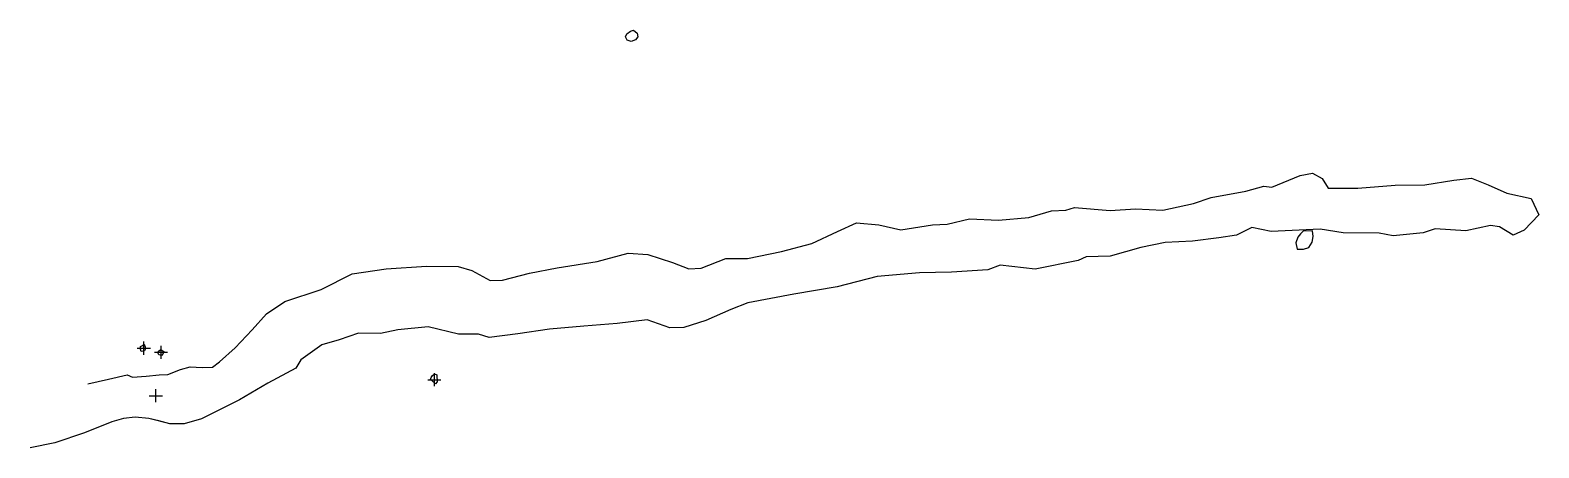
# Model space of a CAD drawing. Header units: metres. Extents: x 4462694 to 4462795, y 5794005 to 5794153.
# Drawn here: x 4462734.8 to 4462792.2, y 5794070.5 to 5794086.3 of the extents above; entities that cross this region are included whole.
import ezdxf

# ---------------------------------------------------------------- set-up
doc = ezdxf.new("R2010")
doc.units = ezdxf.units.M
doc.header["$PDMODE"] = 2
doc.header["$PDSIZE"] = 0.25
doc.layers.add('Befunde', color=7, linetype='Continuous')
doc.layers.add('Befunde Pl.1', color=7, linetype='Continuous')

msp = doc.modelspace()

# ---------------------------------------------------------------- linework, layer by layer
at = {"layer": 'Befunde'}
for points in [[(4462757.903, 5794086.092, 51.359), (4462757.814, 5794085.983, 51.35), (4462757.641, 5794085.916, 51.345), (4462757.489, 5794085.965, 51.332), (4462757.431, 5794086.095, 51.338), (4462757.478, 5794086.208, 51.33), (4462757.623, 5794086.305, 51.344), (4462757.739, 5794086.347, 51.346), (4462757.869, 5794086.237, 51.344)], [(4462783.222, 5794078.698, 51.373), (4462783.118, 5794078.595, 51.366), (4462783.013, 5794078.472, 51.37), (4462782.942, 5794078.256, 51.371), (4462782.994, 5794078.008, 51.357), (4462783.228, 5794078.015, 51.353), (4462783.433, 5794078.077, 51.363), (4462783.566, 5794078.279, 51.354), (4462783.601, 5794078.494, 51.346), (4462783.575, 5794078.712, 51.349)]]:
    msp.add_polyline3d(points, close=True, dxfattribs=at)
for points in [[(4462782.026, 5794080.378, 51.436), (4462783.101, 5794080.815, 51.447), (4462783.581, 5794080.908, 51.454), (4462783.94, 5794080.705, 51.427), (4462784.165, 5794080.334, 51.422), (4462785.301, 5794080.334, 51.388), (4462786.719, 5794080.45, 51.381), (4462787.848, 5794080.468, 51.38), (4462788.95, 5794080.644, 51.385), (4462789.631, 5794080.717, 51.416), (4462790.262, 5794080.463, 51.408), (4462790.969, 5794080.139, 51.414), (4462791.893, 5794079.936, 51.424), (4462792.188, 5794079.317, 51.401), (4462791.624, 5794078.734, 51.43), (4462791.216, 5794078.546, 51.407), (4462790.687, 5794078.862, 51.389), (4462790.346, 5794078.917, 51.387), (4462789.413, 5794078.717, 51.354), (4462788.242, 5794078.794, 51.361), (4462787.781, 5794078.637, 51.368), (4462786.64, 5794078.52, 51.366), (4462786.118, 5794078.626, 51.364), (4462784.74, 5794078.639, 51.343), (4462783.869, 5794078.772, 51.362), (4462781.997, 5794078.681, 51.382), (4462781.27, 5794078.843, 51.345), (4462780.68, 5794078.542, 51.363), (4462780.015, 5794078.439, 51.346), (4462779.004, 5794078.324, 51.346), (4462777.966, 5794078.27, 51.346), (4462777.038, 5794078.077, 51.368), (4462775.881, 5794077.742, 51.419), (4462774.962, 5794077.717, 51.43), (4462774.661, 5794077.577, 51.417), (4462773.021, 5794077.252, 51.45), (4462771.687, 5794077.403, 51.448), (4462771.221, 5794077.23, 51.459), (4462769.841, 5794077.134, 51.452), (4462768.625, 5794077.115, 51.426), (4462767.006, 5794076.971, 51.367), (4462765.491, 5794076.585, 51.471), (4462763.832, 5794076.304, 51.465), (4462762.081, 5794075.972, 51.453), (4462761.439, 5794075.716, 51.48), (4462760.487, 5794075.306, 51.935), (4462760.487, 5794075.306, 51.935)], [(4462757.538, 5794077.864, 51.866), (4462758.277, 5794077.813, 51.542), (4462759.214, 5794077.501, 51.484), (4462759.845, 5794077.261, 51.497), (4462760.304, 5794077.296, 51.471), (4462761.245, 5794077.657, 51.489), (4462762.078, 5794077.653, 51.497), (4462763.366, 5794077.919, 51.47), (4462764.52, 5794078.225, 51.489), (4462765.493, 5794078.682, 51.485), (4462766.222, 5794079.012, 51.503), (4462767.071, 5794078.941, 51.434), (4462767.91, 5794078.756, 51.444), (4462769.112, 5794078.941, 51.427), (4462769.673, 5794078.959, 51.419), (4462770.526, 5794079.17, 51.43), (4462771.628, 5794079.114, 51.418), (4462772.782, 5794079.219, 51.435), (4462773.648, 5794079.474, 51.457), (4462774.182, 5794079.495, 51.432), (4462774.522, 5794079.599, 51.456), (4462775.872, 5794079.481, 51.435), (4462776.835, 5794079.554, 51.41), (4462777.877, 5794079.503, 51.39), (4462779.046, 5794079.751, 51.414), (4462779.723, 5794079.979, 51.395), (4462781.034, 5794080.226, 51.421), (4462781.721, 5794080.412, 51.437), (4462782.026, 5794080.378, 51.436)]]:
    msp.add_polyline3d(points, dxfattribs=at)
at = {"layer": 'Befunde Pl.1'}
for points in [[(4462741.324, 5794073.51, 51.889), (4462741.718, 5794073.528, 51.889), (4462741.983, 5794073.731, 51.923), (4462742.571, 5794074.254, 51.92), (4462743.226, 5794074.939, 51.914), (4462743.771, 5794075.556, 51.888), (4462744.467, 5794076.026, 51.874), (4462745.849, 5794076.477, 51.835), (4462747.028, 5794077.073, 51.836), (4462748.328, 5794077.26, 51.817), (4462749.858, 5794077.373, 51.788), (4462751.062, 5794077.355, 51.777), (4462751.584, 5794077.206, 51.796), (4462752.278, 5794076.823, 51.791), (4462752.748, 5794076.833, 51.795), (4462753.78, 5794077.107, 51.79), (4462754.835, 5794077.298, 51.748), (4462756.351, 5794077.549, 51.85), (4462757.538, 5794077.864, 51.866)], [(4462741.983, 5794073.731, 51.923), (4462741.983, 5794073.731, 51.923), (4462741.983, 5794073.731, 51.923), (4462742.571, 5794074.254, 51.92), (4462743.226, 5794074.939, 51.914), (4462743.771, 5794075.556, 51.888), (4462744.467, 5794076.026, 51.874), (4462745.849, 5794076.477, 51.835), (4462747.028, 5794077.073, 51.836), (4462748.328, 5794077.26, 51.817), (4462749.858, 5794077.373, 51.788), (4462751.062, 5794077.355, 51.777), (4462751.584, 5794077.206, 51.796), (4462752.278, 5794076.823, 51.791), (4462752.748, 5794076.833, 51.795), (4462753.78, 5794077.107, 51.79), (4462754.835, 5794077.298, 51.748), (4462756.351, 5794077.549, 51.85), (4462757.538, 5794077.864, 51.866)], [(4462760.487, 5794075.306, 51.935), (4462759.648, 5794075.034, 51.904), (4462759.113, 5794075.025, 51.915), (4462758.261, 5794075.32, 51.903), (4462757.118, 5794075.181, 51.877), (4462755.847, 5794075.084, 51.87), (4462754.536, 5794074.976, 51.895), (4462753.332, 5794074.796, 51.867), (4462752.237, 5794074.654, 51.883), (4462751.84, 5794074.778, 51.869), (4462751.078, 5794074.779, 51.845), (4462749.92, 5794075.053, 51.835), (4462748.767, 5794074.95, 51.824), (4462748.111, 5794074.8, 51.834), (4462747.27, 5794074.814, 51.876), (4462746.529, 5794074.558, 51.879), (4462745.874, 5794074.379, 51.857), (4462745.069, 5794073.802, 51.865), (4462744.879, 5794073.492, 51.846), (4462743.814, 5794072.916, 51.82), (4462742.742, 5794072.281, 51.827), (4462741.982, 5794071.902, 51.849), (4462741.296, 5794071.557, 51.884), (4462740.638, 5794071.367, 51.895), (4462740.086, 5794071.365, 51.889), (4462739.673, 5794071.476, 51.838), (4462739.291, 5794071.576, 51.83)], [(4462760.487, 5794075.306, 51.935), (4462759.648, 5794075.034, 51.904), (4462759.113, 5794075.025, 51.915), (4462758.261, 5794075.32, 51.903), (4462757.118, 5794075.181, 51.877), (4462755.847, 5794075.084, 51.87), (4462754.536, 5794074.976, 51.895), (4462753.332, 5794074.796, 51.867), (4462752.237, 5794074.654, 51.883), (4462751.84, 5794074.778, 51.869), (4462751.078, 5794074.779, 51.845), (4462749.92, 5794075.053, 51.835), (4462748.767, 5794074.95, 51.824), (4462748.111, 5794074.8, 51.834), (4462747.27, 5794074.814, 51.876), (4462746.529, 5794074.558, 51.879), (4462745.874, 5794074.379, 51.857), (4462745.069, 5794073.802, 51.865), (4462744.879, 5794073.492, 51.846), (4462743.814, 5794072.916, 51.82), (4462742.742, 5794072.281, 51.827), (4462741.982, 5794071.902, 51.849), (4462741.296, 5794071.557, 51.884), (4462740.638, 5794071.367, 51.895), (4462740.086, 5794071.365, 51.889), (4462739.291, 5794071.576, 51.83), (4462739.291, 5794071.576, 51.83)], [(4462736.97, 5794072.891, 51.904), (4462737.75, 5794073.072, 51.894), (4462738.466, 5794073.226, 51.915), (4462738.67, 5794073.147, 51.897), (4462739.19, 5794073.181, 51.869), (4462739.688, 5794073.23, 51.863), (4462740.014, 5794073.245, 51.852), (4462740.496, 5794073.44, 51.92), (4462740.858, 5794073.534, 51.933), (4462741.324, 5794073.51, 51.889), (4462741.718, 5794073.528, 51.889)], [(4462736.97, 5794072.891, 51.904), (4462737.75, 5794073.072, 51.894), (4462738.466, 5794073.226, 51.915), (4462738.67, 5794073.147, 51.897), (4462739.19, 5794073.181, 51.869), (4462739.688, 5794073.23, 51.863), (4462740.014, 5794073.245, 51.852), (4462740.496, 5794073.44, 51.92), (4462740.858, 5794073.534, 51.933), (4462741.324, 5794073.51, 51.889), (4462741.718, 5794073.528, 51.889)], [(4462739.291, 5794071.576, 51.83), (4462739.291, 5794071.576, 51.83), (4462739.291, 5794071.576, 51.83), (4462738.769, 5794071.622, 51.874), (4462738.328, 5794071.567, 51.886), (4462737.886, 5794071.449, 51.896), (4462736.847, 5794071.02, 52.007), (4462735.718, 5794070.642, 52.11), (4462734.775, 5794070.455, 52.15)]]:
    msp.add_polyline3d(points, dxfattribs=at)
for points in [[(4462739.113, 5794074.402, 51.913), (4462739.155, 5794074.301, 51.916), (4462739.17, 5794074.22, 51.905), (4462739.12, 5794074.14, 51.896), (4462739.004, 5794074.117, 51.894), (4462738.972, 5794074.212, 51.892), (4462738.975, 5794074.307, 51.896), (4462739.047, 5794074.344, 51.917)], [(4462739.743, 5794074.201, 51.922), (4462739.858, 5794074.115, 51.921), (4462739.836, 5794074.043, 51.869), (4462739.767, 5794073.971, 51.897), (4462739.674, 5794073.993, 51.894), (4462739.652, 5794074.056, 51.905), (4462739.664, 5794074.131, 51.919)], [(4462750.157, 5794073.275, 51.874), (4462750.254, 5794073.229, 51.871), (4462750.255, 5794073.13, 51.857), (4462750.269, 5794073.042, 51.86), (4462750.266, 5794072.969, 51.871), (4462750.198, 5794072.884, 51.875), (4462750.08, 5794072.985, 51.88), (4462750.015, 5794073.049, 51.858), (4462750.029, 5794073.13, 51.857), (4462750.069, 5794073.197, 51.873)]]:
    msp.add_polyline3d(points, close=True, dxfattribs=at)
for p in [(4462739.1, 5794074.249, 51.922), (4462739.757, 5794074.091, 51.908), (4462750.159, 5794073.047, 51.878), (4462739.557, 5794072.439, 51.885)]:
    msp.add_point(p, dxfattribs=at)

doc.saveas('drawing.dxf')
